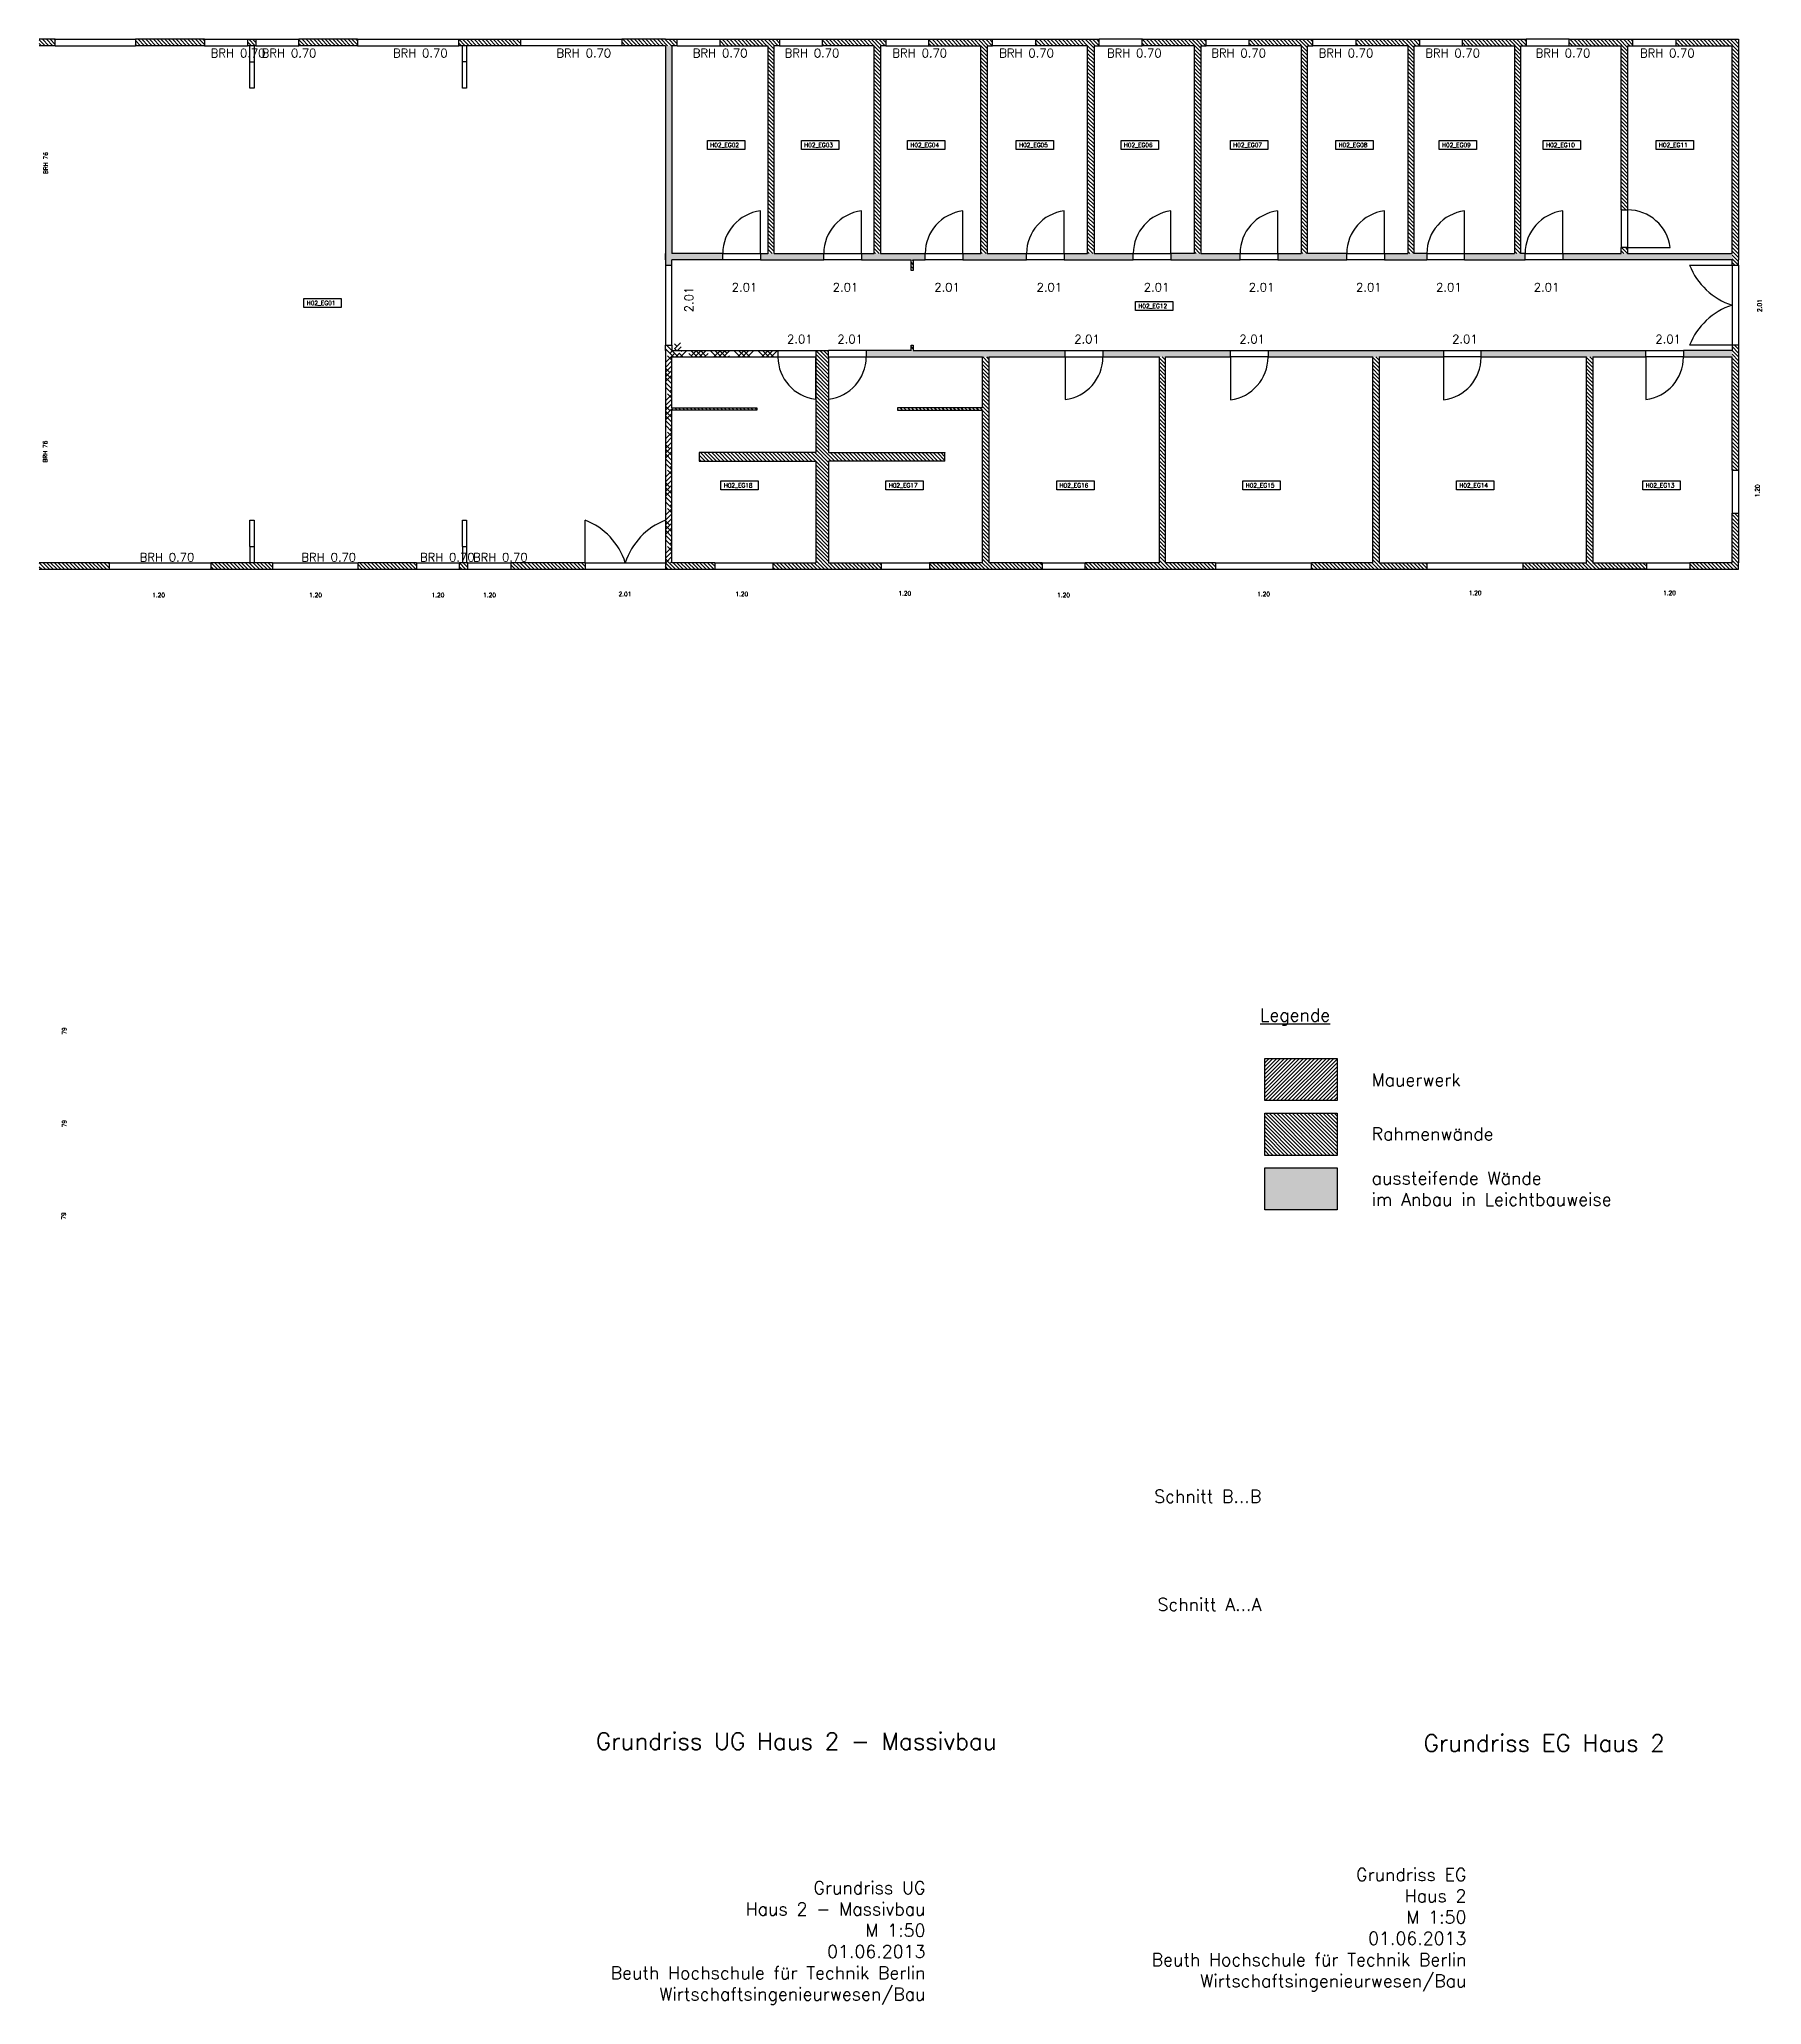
# Model space of a CAD drawing. Header units: metres. Extents: x 12.5 to 65.4, y 25.6 to 72.3.
# Drawn here: x 24.91 to 65.42, y 25.59 to 71.82 of the extents above; entities that cross this region are included whole.
import ezdxf

# ---------------------------------------------------------------- set-up
doc = ezdxf.new("R2010")
doc.units = ezdxf.units.M
doc.header["$LTSCALE"] = 0.0125
for name, color, linetype in [('A_Bemassung', 146, 'Continuous'), ('A_Raumnummer', 252, 'Continuous'), ('Ansichtskanten', 5, 'Continuous'), ('Plankopf', 7, 'Continuous'), ('Schnittkanten', 1, 'Continuous'), ('Schraffur', 5, 'Continuous')]:
    doc.layers.add(name, color=color, linetype=linetype)
doc.styles.add('Romans 2.0 mm', font='romans.shx', dxfattribs={"height": 2})

msp = doc.modelspace()

# ---------------------------------------------------------------- texts
at = {"layer": 'A_Bemassung', "attachment_point": 1, "style": 'Romans 2.0 mm'}
for s, width, gutter_width, insert, char_height in [('BRH 0.70', 1.51065, 1, (28.941, 71.596), 0.2), ('BRH 0.70', 1.51065, 1, (30.14, 71.596), 0.2), ('BRH 0.70', 1.51065, 1, (33.225, 71.596), 0.2), ('BRH 0.70', 1.51065, 1, (37.071, 71.596), 0.2), ('BRH 0.70', 1.51065, 1, (40.278, 71.596), 0.2), ('BRH 0.70', 1.51065, 1, (42.439, 71.596), 0.2), ('BRH 0.70', 1.51065, 1, (44.973, 71.596), 0.2), ('BRH 0.70', 1.51065, 1, (47.484, 71.596), 0.2), ('BRH 0.70', 1.51065, 1, (50.018, 71.596), 0.2), ('BRH 0.70', 1.51065, 1, (52.471, 71.596), 0.2), ('BRH 0.70', 1.51065, 1, (54.997, 71.596), 0.2), ('BRH 0.70', 1.51065, 1, (57.505, 71.596), 0.2), ('BRH 0.70', 1.51065, 1, (60.101, 71.596), 0.2), ('BRH 0.70', 1.51065, 1, (62.555, 71.596), 0.2), ('2.01', 1.51065, 1, (41.193, 66.089), 0.2), ('2.01', 1.51065, 1, (43.567, 66.089), 0.2), ('2.01', 1.51065, 1, (45.957, 66.089), 0.2), ('2.01', 1.51065, 1, (48.363, 66.089), 0.2), ('2.01', 1.51065, 1, (50.886, 66.089), 0.2), ('2.01', 1.51065, 1, (53.355, 66.089), 0.2), ('2.01', 1.51065, 1, (55.877, 66.089), 0.2), ('2.01', 1.51065, 1, (57.761, 66.089), 0.2), ('2.01', 1.51065, 1, (60.058, 66.089), 0.2), ('2.01', 1.51065, 1, (42.493, 64.869), 0.2), ('2.01', 1.51065, 1, (43.679, 64.869), 0.2), ('2.01', 1.51065, 1, (49.249, 64.869), 0.2), ('2.01', 1.51065, 1, (53.134, 64.869), 0.2), ('2.01', 1.51065, 1, (58.138, 64.869), 0.2), ('2.01', 1.51065, 1, (62.918, 64.869), 0.2), ('BRH 0.70', 1.51065, 1, (27.269, 59.738), 0.2), ('BRH 0.70', 1.51065, 1, (31.073, 59.738), 0.2), ('BRH 0.70', 1.51065, 1, (33.861, 59.738), 0.2), ('BRH 0.70', 1.51065, 1, (35.108, 59.738), 0.2), ('1.20', 0.65555, 0.5, (27.564, 58.799), 0.1), ('1.20', 0.65555, 0.5, (31.256, 58.799), 0.1), ('1.20', 0.65555, 0.5, (34.135, 58.799), 0.1), ('1.20', 0.65555, 0.5, (35.348, 58.799), 0.1), ('2.01', 0.65555, 0.5, (38.532, 58.823), 0.1), ('1.20', 0.65555, 0.5, (41.279, 58.823), 0.1), ('1.20', 0.65555, 0.5, (45.113, 58.839), 0.1), ('1.20', 0.65555, 0.5, (48.848, 58.798), 0.1), ('1.20', 0.65555, 0.5, (53.553, 58.822), 0.1), ('1.20', 0.65555, 0.5, (58.528, 58.848), 0.1), ('1.20', 0.65555, 0.5, (63.099, 58.848), 0.1)]:
    msp.add_mtext_dynamic_manual_height_columns(s, width=width, gutter_width=gutter_width, heights=[0], dxfattribs=dict(at, insert=insert, char_height=char_height))
at = {"layer": 'A_Bemassung', "attachment_point": 1, "rotation": 90, "style": 'Romans 2.0 mm'}
for s, width, gutter_width, insert, char_height in [('BRH 76', 1.00746, 0.5, (25.008, 68.652), 0.1), ('2.01', 1.51065, 1, (40.086, 65.399), 0.2), ('2.01', 0.65555, 0.5, (65.317, 65.408), 0.1), ('BRH 76', 1.00746, 0.5, (24.996, 61.866), 0.1), ('1.20', 0.65555, 0.5, (65.267, 61.051), 0.1), ('79', 1.02967, 0.5, (25.445, 48.411), 0.1), ('79', 1.02967, 0.5, (25.445, 46.231), 0.1), ('79', 1.02967, 0.5, (25.433, 44.059), 0.1)]:
    msp.add_mtext_dynamic_manual_height_columns(s, width=width, gutter_width=gutter_width, heights=[0], dxfattribs=dict(at, insert=insert, char_height=char_height))
at = {"layer": 'A_Raumnummer', "char_height": 0.1, "attachment_point": 1, "style": 'Romans 2.0 mm'}
for s, insert in [('H02_EG02', (40.688, 69.385)), ('H02_EG03', (42.898, 69.385)), ('H02_EG04', (45.395, 69.385)), ('H02_EG05', (47.952, 69.385)), ('H02_EG06', (50.415, 69.385)), ('H02_EG07', (52.988, 69.385)), ('H02_EG08', (55.467, 69.385)), ('H02_EG09', (57.899, 69.385)), ('H02_EG10', (60.347, 69.385)), ('H02_EG11', (63, 69.385)), ('H02_EG01', (31.197, 65.669)), ('H02_EG12', (50.756, 65.596)), ('H02_EG18', (41.006, 61.378)), ('H02_EG17', (44.887, 61.378)), ('H02_EG16', (48.904, 61.378)), ('H02_EG15', (53.282, 61.378)), ('H02_EG14', (58.305, 61.378)), ('H02_EG13', (62.688, 61.378))]:
    msp.add_mtext_dynamic_manual_height_columns(s, width=1.27284, gutter_width=0.5, heights=[0], dxfattribs=dict(at, insert=insert))
at = {"layer": 'Plankopf', "transparency": 33554687, "char_height": 0.3, "attachment_point": 1, "style": 'Romans 2.0 mm'}
for s, width, insert in [('{\\LLegende}', 4.01743, (53.62, 49.021)), ('Mauerwerk', 5.65934, (56.241, 47.496)), ('Rahmenwände', 5.65934, (56.242, 46.225)), ('aussteifende Wände\\Pim Anbau in Leichtbauweise', 6.5957, (56.242, 45.184))]:
    msp.add_mtext_dynamic_manual_height_columns(s, width=width, gutter_width=0.5, heights=[0], dxfattribs=dict(at, insert=insert))
at = {"layer": 'Plankopf', "attachment_point": 9, "style": 'Romans 2.0 mm'}
for s, width, insert, char_height in [('\\pt1.8;Schnitt B...B', 9.09957, (53.649, 37.399), 0.3), ('\\pt1.8;Schnitt A...A', 9.09957, (53.649, 34.856), 0.3), ('\\pt2.4;Grundriss UG Haus 2 - Massivbau', 11.96218, (47.426, 31.59), 0.4), ('\\pt2.4;Grundriss EG Haus 2', 9.09957, (63.139, 31.545), 0.4), ('\\pt1.8;Grundriss EG\\PHaus 2\\P\\ptz;M 1:50\\P01.06.2013\\PBeuth Hochschule für Technik Berlin\\PWirtschaftsingenieurwesen/Bau', 9.04295, (58.474, 25.902), 0.3), ('\\pt1.8;Grundriss UG\\PHaus 2 - Massivbau\\P\\ptz;M 1:50\\P01.06.2013\\PBeuth Hochschule für Technik Berlin\\PWirtschaftsingenieurwesen/Bau', 9.13695, (45.751, 25.592), 0.3)]:
    msp.add_mtext_dynamic_manual_height_columns(s, width=width, gutter_width=0.5, heights=[3.381], dxfattribs=dict(at, insert=insert, char_height=char_height))

# ---------------------------------------------------------------- hatches: boundary and pattern name
at = {"layer": 'Schraffur', "transparency": 33554687}
h = msp.add_hatch(dxfattribs=at)
h.set_pattern_fill('ANSI31', color=256, scale=0.02, angle=90)
h.paths.add_polyline_path([(37.749, 59.509), (35.999, 59.509), (35.999, 59.359), (37.749, 59.359)])
h.paths.add_polyline_path([(34.989, 59.509), (34.789, 59.509), (34.789, 59.359), (34.989, 59.359)])
h.paths.add_polyline_path([(33.779, 59.509), (32.404, 59.509), (32.404, 59.359), (33.779, 59.359)])
h.paths.add_polyline_path([(30.394, 59.509), (28.944, 59.509), (28.944, 59.359), (30.394, 59.359)])
h.paths.add_polyline_path([(26.559, 59.509), (24.909, 59.509), (24.909, 59.359), (26.559, 59.359)])
h.paths.add_polyline_path([(45.464, 64.624), (45.414, 64.624), (45.414, 64.499), (45.464, 64.499)])
h.paths.add_polyline_path([(45.464, 66.634), (45.414, 66.634), (45.414, 66.384), (45.464, 66.384)])
h.paths.add_polyline_path([(62.264, 66.924), (62.264, 66.924), (62.114, 66.924), (62.114, 66.784), (62.264, 66.784)])
h.paths.add_polyline_path([(47.244, 64.349), (47.094, 64.349), (47.094, 63.149), (45.094, 63.149), (45.094, 63.099), (47.094, 63.099), (47.094, 59.509), (45.844, 59.509), (45.844, 59.359), (48.494, 59.359), (48.494, 59.509), (47.244, 59.509)])
h.paths.add_polyline_path([(62.714, 59.509), (61.444, 59.509), (61.444, 64.349), (61.294, 64.349), (61.294, 59.509), (59.804, 59.509), (59.804, 59.359), (62.714, 59.359)])
h.paths.add_polyline_path([(57.544, 59.509), (56.419, 59.509), (56.419, 64.349), (56.269, 64.349), (56.269, 59.509), (54.829, 59.509), (54.829, 59.359), (57.544, 59.359)])
h.paths.add_polyline_path([(52.569, 59.509), (51.394, 59.509), (51.394, 64.349), (51.244, 64.349), (51.244, 59.509), (49.504, 59.509), (49.504, 59.359), (52.569, 59.359)])
h.paths.add_polyline_path([(43.469, 61.899), (46.209, 61.899), (46.209, 62.099), (43.469, 62.099), (43.469, 64.349), (43.469, 64.499), (43.169, 64.499), (43.169, 64.349), (43.169, 62.099), (40.429, 62.099), (40.429, 61.899), (43.169, 61.899), (43.169, 59.509), (42.159, 59.509), (42.159, 59.359), (44.719, 59.359), (44.719, 59.509), (43.469, 59.509)])
h.paths.add_polyline_path([(40.794, 59.509), (39.784, 59.509), (39.634, 59.509), (39.634, 59.359), (40.794, 59.359)])
h.paths.add_polyline_path([(25.284, 71.821), (24.909, 71.821), (24.909, 71.671), (25.284, 71.671)])
h.paths.add_polyline_path([(28.794, 71.821), (27.169, 71.821), (27.169, 71.671), (28.794, 71.671)])
h.paths.add_polyline_path([(36.224, 71.821), (34.774, 71.821), (34.774, 71.671), (36.224, 71.671)])
h.paths.add_polyline_path([(30.004, 71.821), (29.804, 71.821), (29.804, 71.671), (30.004, 71.671)])
h.paths.add_polyline_path([(39.909, 71.821), (39.784, 71.821), (39.634, 71.821), (38.609, 71.821), (38.609, 71.671), (39.634, 71.671), (39.784, 71.671), (39.909, 71.671)])
h.paths.add_polyline_path([(42.319, 71.821), (42.194, 71.821), (40.919, 71.821), (40.919, 71.671), (42.044, 71.671), (42.044, 66.784), (42.194, 66.784), (42.194, 71.671), (42.319, 71.671)])
h.paths.add_polyline_path([(44.819, 71.821), (44.694, 71.821), (43.329, 71.821), (43.329, 71.671), (44.544, 71.671), (44.544, 66.784), (44.694, 66.784), (44.694, 71.671), (44.819, 71.671)])
h.paths.add_polyline_path([(47.329, 71.821), (45.829, 71.821), (45.829, 71.671), (47.054, 71.671), (47.054, 66.784), (47.204, 66.784), (47.204, 71.671), (47.329, 71.671)])
h.paths.add_polyline_path([(49.839, 71.821), (48.339, 71.821), (48.339, 71.671), (49.564, 71.671), (49.564, 66.784), (49.714, 66.784), (49.714, 71.671), (49.839, 71.671)])
h.paths.add_polyline_path([(52.349, 71.821), (50.849, 71.821), (50.849, 71.671), (52.074, 71.671), (52.074, 66.784), (52.224, 66.784), (52.224, 71.671), (52.349, 71.671)])
h.paths.add_polyline_path([(54.859, 71.821), (53.359, 71.821), (53.359, 71.671), (54.584, 71.671), (54.584, 66.784), (54.734, 66.784), (54.734, 71.671), (54.859, 71.671)])
h.paths.add_polyline_path([(57.369, 71.821), (55.869, 71.821), (55.869, 71.671), (57.094, 71.671), (57.094, 66.784), (57.244, 66.784), (57.244, 71.671), (57.369, 71.671)])
h.paths.add_polyline_path([(59.879, 71.821), (58.379, 71.821), (58.379, 71.671), (59.604, 71.671), (59.604, 66.784), (59.754, 66.784), (59.754, 71.671), (59.879, 71.671)])
h.paths.add_polyline_path([(62.389, 71.821), (60.889, 71.821), (60.889, 71.671), (62.114, 71.671), (62.114, 67.809), (62.264, 67.809), (62.264, 71.671), (62.389, 71.671)])
h.paths.add_polyline_path([(64.874, 71.821), (63.399, 71.821), (63.399, 71.671), (64.724, 71.671), (64.724, 66.784), (64.724, 66.634), (64.724, 66.509), (64.874, 66.509), (64.874, 66.634)])
h.paths.add_polyline_path([(32.389, 71.821), (31.014, 71.821), (31.014, 71.671), (32.389, 71.671)])
h.paths.add_polyline_path([(64.874, 60.674), (64.724, 60.674), (64.724, 59.509), (63.724, 59.509), (63.724, 59.359), (64.874, 59.359)])
h.paths.add_polyline_path([(64.724, 61.684), (64.874, 61.684), (64.874, 64.624), (64.724, 64.624)])
h = msp.add_hatch(dxfattribs=at)
h.set_pattern_fill('HOUND', color=256, scale=0.05, angle=45)
h.paths.add_polyline_path([(55.432, 45.276), (53.729, 45.276), (53.729, 44.285), (55.432, 44.285)])
h.paths.add_polyline_path([(45.744, 66.784), (44.694, 66.784), (44.544, 66.784), (44.244, 66.784), (44.244, 66.634), (45.414, 66.634), (45.413, 66.634), (45.463, 66.634), (45.464, 66.634), (45.744, 66.634)])
h.paths.add_polyline_path([(49.039, 64.499), (45.464, 64.499), (45.464, 64.499), (45.414, 64.499), (45.414, 64.499), (44.354, 64.499), (44.354, 64.349), (47.094, 64.349), (47.244, 64.349), (49.039, 64.349)])
h.paths.add_polyline_path([(52.924, 64.499), (49.924, 64.499), (49.924, 64.349), (51.244, 64.349), (51.394, 64.349), (52.924, 64.349)])
h.paths.add_polyline_path([(48.129, 66.784), (47.204, 66.784), (47.054, 66.784), (46.629, 66.784), (46.629, 66.634), (48.129, 66.634)])
h.paths.add_polyline_path([(50.639, 66.784), (49.714, 66.784), (49.564, 66.784), (49.014, 66.784), (49.014, 66.634), (50.639, 66.634)])
h.paths.add_polyline_path([(53.149, 66.784), (52.224, 66.784), (52.074, 66.784), (51.524, 66.784), (51.524, 66.634), (53.149, 66.634)])
h.paths.add_polyline_path([(55.659, 66.784), (54.734, 66.784), (54.584, 66.784), (54.034, 66.784), (54.034, 66.634), (55.659, 66.634)])
h.paths.add_polyline_path([(57.934, 64.499), (53.809, 64.499), (53.809, 64.349), (56.269, 64.349), (56.419, 64.349), (57.934, 64.349)])
h.paths.add_polyline_path([(57.544, 66.784), (57.244, 66.784), (57.094, 66.784), (56.544, 66.784), (56.544, 66.634), (57.544, 66.634)])
h.paths.add_polyline_path([(59.854, 66.784), (59.754, 66.784), (59.604, 66.784), (58.429, 66.784), (58.429, 66.634), (59.854, 66.634)])
h.paths.add_polyline_path([(64.724, 66.784), (62.264, 66.784), (62.114, 66.784), (60.739, 66.784), (60.739, 66.634), (64.724, 66.634)])
h.paths.add_polyline_path([(62.694, 64.499), (58.819, 64.499), (58.819, 64.349), (61.294, 64.349), (61.444, 64.349), (62.694, 64.349)])
h.paths.add_polyline_path([(64.724, 64.499), (63.579, 64.499), (63.579, 64.349), (64.724, 64.349)])
h.paths.add_polyline_path([(39.784, 71.671), (39.634, 71.671), (39.634, 66.634), (39.634, 66.509), (39.784, 66.509), (39.784, 66.632), (40.984, 66.632), (40.984, 66.784), (39.784, 66.784)])
h.paths.add_polyline_path([(43.359, 66.784), (42.194, 66.784), (42.044, 66.784), (41.869, 66.784), (41.869, 66.634), (43.359, 66.634)])
h = msp.add_hatch(dxfattribs=at)
h.set_pattern_fill('HOUND', color=256, scale=0.05, angle=45)
h.paths.add_polyline_path([(39.784, 64.349), (42.284, 64.349), (42.284, 64.499), (39.784, 64.499), (39.784, 64.624), (39.634, 64.624), (39.634, 64.499), (39.634, 59.509), (39.784, 59.509), (39.784, 63.099), (39.784, 63.074), (39.784, 63.124), (39.784, 63.149)])
h.paths.add_polyline_path([(40.006, 64.438), (40.006, 64.684), (39.847, 64.684), (39.847, 64.438)])
at = {"layer": 'Schraffur'}
h = msp.add_hatch(dxfattribs=at)
h.set_pattern_fill('ANSI31', color=256, scale=0.02, angle=90, style=0)
h.paths.add_polyline_path([(41.784, 63.149), (39.784, 63.149), (39.784, 63.099), (41.784, 63.099)])
h = msp.add_hatch(dxfattribs=at)
h.set_pattern_fill('ANSI31', color=256, scale=0.02, angle=90, style=0)
h.paths.add_polyline_path([(47.094, 63.149), (45.094, 63.149), (45.094, 63.099), (47.094, 63.099)])
at = {"layer": 'Schraffur', "transparency": 33554687}
h = msp.add_hatch(dxfattribs=at)
h.set_pattern_fill('ANSI31', color=256, scale=0.02)
h.set_pattern_definition([(45, (0.362626, 0.03946), (-0.04490128, 0.04490128), [])])
h.paths.add_polyline_path([(55.432, 47.851), (53.729, 47.851), (53.729, 46.859), (55.432, 46.859)])
h = msp.add_hatch(dxfattribs=at)
h.set_pattern_fill('ANSI31', color=256, scale=0.02, angle=90)
h.paths.add_polyline_path([(55.432, 46.562), (53.729, 46.562), (53.729, 45.57), (55.432, 45.57)])

# ---------------------------------------------------------------- linework, layer by layer
at = {"layer": 'A_Raumnummer'}
for points in [[(40.622, 69.439), (41.5, 69.439), (41.5, 69.232), (40.622, 69.232)], [(42.832, 69.439), (43.709, 69.439), (43.709, 69.232), (42.832, 69.232)], [(45.329, 69.439), (46.207, 69.439), (46.207, 69.232), (45.329, 69.232)], [(47.886, 69.439), (48.764, 69.439), (48.764, 69.232), (47.886, 69.232)], [(50.35, 69.439), (51.227, 69.439), (51.227, 69.232), (50.35, 69.232)], [(52.922, 69.439), (53.799, 69.439), (53.799, 69.232), (52.922, 69.232)], [(55.401, 69.439), (56.278, 69.439), (56.278, 69.232), (55.401, 69.232)], [(57.833, 69.439), (58.71, 69.439), (58.71, 69.232), (57.833, 69.232)], [(60.281, 69.439), (61.158, 69.439), (61.158, 69.232), (60.281, 69.232)], [(62.934, 69.439), (63.811, 69.439), (63.811, 69.232), (62.934, 69.232)], [(31.131, 65.723), (32.009, 65.723), (32.009, 65.516), (31.131, 65.516)], [(50.69, 65.65), (51.567, 65.65), (51.567, 65.443), (50.69, 65.443)], [(40.94, 61.432), (41.817, 61.432), (41.817, 61.224), (40.94, 61.224)], [(44.821, 61.432), (45.698, 61.432), (45.698, 61.224), (44.821, 61.224)], [(48.839, 61.432), (49.716, 61.432), (49.716, 61.224), (48.839, 61.224)], [(53.216, 61.432), (54.093, 61.432), (54.093, 61.224), (53.216, 61.224)], [(58.239, 61.432), (59.116, 61.432), (59.116, 61.224), (58.239, 61.224)], [(62.622, 61.432), (63.499, 61.432), (63.499, 61.224), (62.622, 61.224)]]:
    msp.add_lwpolyline(points, close=True, dxfattribs=at)
at = {"layer": 'Ansichtskanten'}
for p, q in [((25.284, 71.821), (27.169, 71.821)), ((25.284, 71.671), (27.169, 71.671)), ((28.794, 71.821), (29.804, 71.821)), ((28.794, 71.671), (29.804, 71.671)), ((30.004, 71.821), (31.014, 71.821)), ((30.004, 71.671), (31.014, 71.671)), ((32.389, 71.821), (34.774, 71.821)), ((32.389, 71.671), (34.774, 71.671)), ((36.224, 71.821), (38.609, 71.821)), ((38.609, 71.671), (36.224, 71.671)), ((39.909, 71.821), (40.919, 71.821)), ((39.909, 71.671), (40.919, 71.671)), ((42.319, 71.821), (43.329, 71.821)), ((42.319, 71.671), (43.329, 71.671)), ((44.819, 71.821), (45.829, 71.821)), ((44.819, 71.671), (45.829, 71.671)), ((47.329, 71.821), (48.339, 71.821)), ((48.339, 71.671), (47.329, 71.671)), ((50.852, 71.821), (49.839, 71.821)), ((49.839, 71.671), (50.849, 71.671)), ((52.349, 71.821), (53.359, 71.821)), ((53.359, 71.671), (52.349, 71.671)), ((54.859, 71.821), (55.869, 71.821)), ((55.869, 71.671), (54.859, 71.671)), ((57.369, 71.821), (58.379, 71.821)), ((57.369, 71.671), (58.379, 71.671)), ((60.889, 71.821), (59.879, 71.821)), ((59.879, 71.671), (60.889, 71.671)), ((62.389, 71.821), (63.399, 71.821)), ((62.389, 71.671), (63.399, 71.671)), ((41.869, 66.784), (41.869, 67.784)), ((44.244, 66.784), (44.244, 67.784)), ((46.629, 66.784), (46.629, 67.784)), ((49.014, 66.784), (49.014, 67.784)), ((51.524, 66.784), (51.524, 67.784)), ((54.034, 66.784), (54.034, 67.784)), ((56.544, 66.784), (56.544, 67.784)), ((58.429, 66.784), (58.429, 67.784)), ((60.739, 66.784), (60.739, 67.784)), ((62.114, 67.809), (62.114, 66.924)), ((62.264, 67.809), (62.264, 66.924)), ((40.984, 66.784), (41.869, 66.784)), ((41.869, 66.634), (40.984, 66.634)), ((43.359, 66.784), (44.244, 66.784)), ((44.244, 66.634), (43.359, 66.634)), ((45.744, 66.784), (46.629, 66.784)), ((46.629, 66.634), (45.744, 66.634)), ((48.129, 66.784), (49.014, 66.784)), ((49.014, 66.634), (48.129, 66.634)), ((50.639, 66.784), (51.524, 66.784)), ((51.524, 66.634), (50.639, 66.634)), ((53.149, 66.784), (54.034, 66.784)), ((54.034, 66.634), (53.149, 66.634)), ((55.659, 66.784), (56.544, 66.784)), ((56.544, 66.634), (55.659, 66.634)), ((57.544, 66.784), (58.429, 66.784)), ((58.429, 66.634), (57.544, 66.634)), ((59.854, 66.784), (60.739, 66.784)), ((60.739, 66.634), (59.854, 66.634)), ((62.264, 66.924), (63.264, 66.924)), ((39.634, 66.509), (39.634, 64.624)), ((39.784, 64.624), (39.784, 66.509)), ((63.722, 66.51), (64.722, 66.51)), ((64.724, 66.509), (64.724, 64.624)), ((64.874, 66.509), (64.874, 64.624)), ((42.284, 64.499), (43.169, 64.499)), ((42.284, 64.349), (43.169, 64.349)), ((43.166, 64.355), (43.166, 63.355)), ((44.354, 64.499), (43.469, 64.499)), ((43.469, 64.349), (44.354, 64.349)), ((43.472, 64.355), (43.472, 63.355)), ((49.039, 64.499), (49.924, 64.499)), ((49.039, 64.349), (49.924, 64.349)), ((49.039, 64.347), (49.039, 63.347)), ((52.923, 64.343), (52.923, 63.343)), ((52.924, 64.499), (53.809, 64.499)), ((53.809, 64.349), (52.924, 64.349)), ((57.934, 64.499), (58.819, 64.499)), ((58.819, 64.349), (57.934, 64.349)), ((57.934, 64.339), (57.934, 63.339)), ((62.694, 64.499), (63.579, 64.499)), ((63.579, 64.349), (62.694, 64.349)), ((62.694, 64.348), (62.694, 63.348)), ((64.722, 64.625), (63.722, 64.625)), ((37.749, 59.509), (37.749, 60.509)), ((39.634, 60.509), (39.634, 59.509)), ((26.559, 59.509), (28.944, 59.509)), ((26.559, 59.359), (28.944, 59.359)), ((30.394, 59.509), (32.404, 59.509)), ((30.394, 59.359), (32.404, 59.359)), ((33.779, 59.509), (34.789, 59.509)), ((33.779, 59.359), (34.789, 59.359)), ((34.989, 59.509), (35.999, 59.509)), ((34.989, 59.359), (35.999, 59.359)), ((37.749, 59.509), (39.634, 59.509)), ((37.749, 59.359), (39.634, 59.359)), ((40.794, 59.509), (42.159, 59.509)), ((40.794, 59.359), (42.159, 59.359)), ((44.719, 59.509), (45.844, 59.509)), ((44.719, 59.359), (45.844, 59.359)), ((48.494, 59.509), (49.504, 59.509)), ((48.494, 59.359), (49.504, 59.359)), ((52.569, 59.509), (54.829, 59.509)), ((52.569, 59.359), (54.829, 59.359)), ((57.544, 59.509), (59.804, 59.509)), ((57.544, 59.359), (59.804, 59.359)), ((62.714, 59.509), (63.724, 59.509)), ((62.714, 59.359), (63.724, 59.359))]:
    msp.add_line(p, q, dxfattribs=at)
at = {"layer": 'Ansichtskanten', "transparency": 33554687}
for p, q in [((29.859, 70.671), (29.859, 71.291)), ((29.959, 71.291), (29.959, 70.671)), ((34.859, 70.671), (34.859, 71.291)), ((34.959, 71.291), (34.959, 70.671)), ((29.959, 70.671), (29.859, 70.671)), ((34.959, 70.671), (34.859, 70.671)), ((64.724, 61.684), (64.724, 60.674)), ((64.874, 61.684), (64.874, 60.674)), ((29.859, 59.889), (29.859, 60.509)), ((29.859, 60.509), (29.959, 60.509)), ((29.959, 60.509), (29.959, 59.889)), ((34.859, 59.889), (34.859, 60.509)), ((34.859, 60.509), (34.959, 60.509)), ((34.959, 60.509), (34.959, 59.889))]:
    msp.add_line(p, q, dxfattribs=at)
at = {"layer": 'Ansichtskanten'}
for centre, radius, start, end in [((41.994, 66.781), 1.011, 97.1353, 179.8471), ((44.369, 66.781), 1.011, 97.1353, 179.8471), ((46.754, 66.781), 1.011, 97.1353, 179.8471), ((49.139, 66.781), 1.011, 97.1353, 179.8471), ((51.649, 66.781), 1.011, 97.1353, 179.8471), ((54.159, 66.781), 1.011, 97.1353, 179.8471), ((56.669, 66.781), 1.011, 97.1353, 179.8471), ((58.554, 66.781), 1.011, 97.1353, 179.8471), ((60.864, 66.781), 1.011, 97.1353, 179.8471), ((62.261, 66.798), 1.011, 7.1353, 89.8471), ((65.212, 67.089), 1.599, 201.2394, 252.1516), ((65.212, 64.046), 1.599, 107.8484, 158.7606), ((43.291, 64.357), 1.011, 180.5023, 262.8647), ((43.347, 64.357), 1.011, 277.1353, 359.4977), ((48.913, 64.35), 1.011, 277.1353, 359.8471), ((52.797, 64.346), 1.011, 277.1353, 359.8471), ((57.809, 64.342), 1.011, 277.1353, 359.8471), ((62.568, 64.351), 1.011, 277.1353, 359.8471), ((37.169, 59.019), 1.599, 17.8484, 68.7606), ((40.213, 59.019), 1.599, 111.2394, 162.1516)]:
    msp.add_arc(centre, radius, start, end, dxfattribs=at)
at = {"layer": 'Schnittkanten'}
for p, q in [((25.284, 71.821), (24.909, 71.821)), ((25.284, 71.671), (25.284, 71.821)), ((28.794, 71.821), (27.169, 71.821)), ((27.169, 71.821), (27.169, 71.671)), ((28.794, 71.671), (27.169, 71.671)), ((28.794, 71.821), (28.794, 71.671)), ((29.804, 71.821), (29.804, 71.671)), ((30.004, 71.671), (29.804, 71.671)), ((30.004, 71.821), (30.004, 71.671)), ((32.389, 71.821), (31.014, 71.821)), ((31.014, 71.671), (31.014, 71.821)), ((32.389, 71.671), (31.014, 71.671)), ((32.389, 71.821), (32.389, 71.671)), ((34.774, 71.671), (34.774, 71.821)), ((36.224, 71.671), (34.774, 71.671)), ((36.224, 71.821), (36.224, 71.671)), ((39.634, 71.821), (38.609, 71.821)), ((38.609, 71.821), (38.609, 71.671)), ((39.634, 71.671), (38.609, 71.671)), ((39.634, 71.821), (39.784, 71.821)), ((39.634, 71.671), (39.634, 66.634)), ((39.784, 71.821), (39.909, 71.821)), ((39.784, 71.671), (39.784, 66.784)), ((39.909, 71.671), (39.909, 71.821)), ((40.919, 71.821), (42.194, 71.821)), ((40.919, 71.671), (40.919, 71.821)), ((40.919, 71.671), (42.044, 71.671)), ((42.044, 71.671), (42.044, 66.784)), ((42.194, 71.821), (42.319, 71.821)), ((42.194, 66.784), (42.194, 71.671)), ((42.319, 71.671), (42.194, 71.671)), ((42.319, 71.821), (42.319, 71.671)), ((43.329, 71.671), (43.329, 71.821)), ((43.329, 71.821), (44.694, 71.821)), ((44.544, 71.671), (43.329, 71.671)), ((44.544, 66.784), (44.544, 71.671)), ((44.694, 71.821), (44.819, 71.821)), ((44.694, 71.671), (44.694, 66.784)), ((44.819, 71.671), (44.694, 71.671)), ((44.819, 71.821), (44.819, 71.671)), ((45.829, 71.671), (45.829, 71.821)), ((45.829, 71.821), (47.329, 71.821)), ((45.829, 71.671), (47.054, 71.671)), ((47.054, 66.784), (47.054, 71.671)), ((47.204, 71.671), (47.204, 66.784)), ((47.204, 71.671), (47.329, 71.671)), ((47.329, 71.671), (47.329, 71.821)), ((48.339, 71.821), (48.339, 71.671)), ((48.339, 71.821), (49.839, 71.821)), ((49.564, 71.671), (48.339, 71.671)), ((49.564, 66.784), (49.564, 71.671)), ((49.714, 71.671), (49.714, 66.784)), ((49.714, 71.671), (49.839, 71.671)), ((49.839, 71.671), (49.839, 71.821)), ((50.849, 71.671), (50.849, 71.821)), ((52.074, 71.671), (50.849, 71.671)), ((50.852, 71.821), (52.349, 71.821)), ((52.074, 66.784), (52.074, 71.671)), ((52.224, 71.671), (52.224, 66.784)), ((52.224, 71.671), (52.349, 71.671)), ((52.349, 71.671), (52.349, 71.821)), ((53.359, 71.821), (53.359, 71.671)), ((53.359, 71.821), (54.859, 71.821)), ((54.584, 71.671), (53.359, 71.671)), ((54.584, 71.671), (54.584, 66.784)), ((54.734, 66.784), (54.734, 71.671)), ((54.734, 71.671), (54.859, 71.671)), ((54.859, 71.671), (54.859, 71.821)), ((55.869, 71.821), (55.869, 71.671)), ((55.869, 71.821), (57.369, 71.821)), ((57.094, 71.671), (55.869, 71.671)), ((57.094, 71.671), (57.094, 66.784)), ((57.244, 66.784), (57.244, 71.671)), ((57.244, 71.671), (57.369, 71.671)), ((57.369, 71.821), (57.369, 71.671)), ((58.379, 71.671), (58.379, 71.821)), ((58.379, 71.821), (59.879, 71.821)), ((59.754, 66.784), (59.754, 71.671)), ((59.754, 71.671), (59.879, 71.671)), ((59.879, 71.821), (59.879, 71.671)), ((60.889, 71.671), (60.889, 71.821)), ((60.889, 71.821), (62.389, 71.821)), ((60.889, 71.671), (62.114, 71.671)), ((62.114, 67.809), (62.114, 71.671)), ((62.264, 71.671), (62.264, 67.809)), ((62.264, 71.671), (62.389, 71.671)), ((62.389, 71.671), (62.389, 71.821)), ((63.399, 71.821), (63.399, 71.671)), ((63.399, 71.821), (64.874, 71.821)), ((63.399, 71.671), (64.724, 71.671)), ((64.724, 66.784), (64.724, 71.671)), ((39.634, 66.634), (39.634, 66.784)), ((39.634, 66.634), (39.634, 66.509)), ((40.984, 66.784), (39.784, 66.784)), ((39.784, 66.509), (39.784, 66.632)), ((40.984, 66.632), (39.784, 66.632)), ((40.984, 66.634), (40.984, 66.784)), ((41.869, 66.784), (41.869, 66.634)), ((41.869, 66.784), (42.044, 66.784)), ((41.869, 66.634), (43.359, 66.634)), ((42.194, 66.784), (43.359, 66.784)), ((43.359, 66.634), (43.359, 66.784)), ((44.244, 66.784), (44.244, 66.634)), ((44.244, 66.784), (44.544, 66.784)), ((44.244, 66.634), (45.414, 66.634)), ((44.694, 66.784), (45.744, 66.784)), ((45.414, 66.384), (45.414, 66.634)), ((45.464, 66.634), (45.464, 66.384)), ((45.464, 66.634), (45.744, 66.634)), ((45.744, 66.634), (45.744, 66.784)), ((46.629, 66.784), (46.629, 66.634)), ((46.629, 66.784), (47.054, 66.784)), ((46.629, 66.634), (48.129, 66.634)), ((47.204, 66.784), (48.129, 66.784)), ((48.129, 66.634), (48.129, 66.784)), ((49.014, 66.784), (49.014, 66.634)), ((49.014, 66.784), (49.564, 66.784)), ((49.014, 66.634), (50.639, 66.634)), ((49.714, 66.784), (50.639, 66.784)), ((50.639, 66.634), (50.639, 66.784)), ((51.524, 66.784), (51.524, 66.634)), ((52.074, 66.784), (51.524, 66.784)), ((51.524, 66.634), (53.149, 66.634)), ((52.224, 66.784), (53.149, 66.784)), ((53.149, 66.634), (53.149, 66.784)), ((54.034, 66.784), (54.034, 66.634)), ((54.034, 66.784), (54.584, 66.784)), ((54.034, 66.634), (55.659, 66.634)), ((55.659, 66.784), (54.734, 66.784)), ((55.659, 66.634), (55.659, 66.784)), ((56.544, 66.784), (56.544, 66.634)), ((56.544, 66.634), (57.544, 66.634)), ((57.544, 66.784), (57.244, 66.784)), ((57.544, 66.784), (57.544, 66.634)), ((58.429, 66.634), (58.429, 66.784)), ((58.429, 66.634), (59.854, 66.634)), ((59.854, 66.784), (59.754, 66.784)), ((59.854, 66.634), (59.854, 66.784)), ((60.739, 66.784), (60.739, 66.634)), ((64.724, 66.634), (60.739, 66.634)), ((62.114, 66.784), (62.114, 66.924)), ((62.264, 66.924), (62.114, 66.924)), ((62.264, 66.924), (62.264, 66.784)), ((62.264, 66.784), (64.724, 66.784)), ((64.724, 66.509), (64.724, 66.634)), ((64.874, 66.509), (64.874, 66.634)), ((39.634, 66.509), (39.784, 66.509)), ((45.464, 66.384), (45.414, 66.384)), ((64.724, 66.509), (64.874, 66.509)), ((39.634, 64.499), (39.634, 64.624)), ((39.634, 64.624), (39.784, 64.624)), ((39.634, 64.499), (39.634, 59.509)), ((39.784, 64.624), (39.784, 64.499)), ((39.784, 63.149), (39.784, 64.349)), ((42.284, 64.349), (42.284, 64.499)), ((43.169, 64.499), (43.169, 64.349)), ((43.169, 64.349), (43.169, 62.099)), ((43.469, 64.349), (43.469, 64.499)), ((43.469, 64.349), (43.469, 62.099)), ((45.414, 64.499), (44.354, 64.499)), ((44.354, 64.499), (44.354, 64.349)), ((45.414, 64.499), (45.414, 64.624)), ((45.414, 64.624), (45.464, 64.624)), ((45.464, 64.624), (45.464, 64.499)), ((47.094, 63.149), (47.094, 64.349)), ((47.244, 64.349), (49.039, 64.349)), ((47.244, 64.349), (47.244, 59.509)), ((49.039, 64.349), (49.039, 64.499)), ((49.924, 64.499), (52.924, 64.499)), ((49.924, 64.499), (49.924, 64.349)), ((49.924, 64.349), (51.244, 64.349)), ((51.244, 64.349), (51.244, 59.509)), ((51.394, 64.349), (52.924, 64.349)), ((51.394, 59.509), (51.394, 64.349)), ((52.924, 64.349), (52.924, 64.499)), ((53.809, 64.499), (57.934, 64.499)), ((53.809, 64.499), (53.809, 64.349)), ((53.809, 64.349), (56.269, 64.349)), ((56.269, 59.509), (56.269, 64.349)), ((56.419, 64.349), (56.419, 59.509)), ((56.419, 64.349), (57.934, 64.349)), ((57.934, 64.499), (57.934, 64.349)), ((58.819, 64.499), (62.694, 64.499)), ((58.819, 64.349), (58.819, 64.499)), ((58.819, 64.349), (61.294, 64.349)), ((61.294, 59.509), (61.294, 64.349)), ((61.444, 64.349), (61.444, 59.509)), ((61.444, 64.349), (62.694, 64.349)), ((62.694, 64.349), (62.694, 64.499)), ((63.579, 64.499), (63.579, 64.349)), ((64.724, 64.499), (63.579, 64.499)), ((63.579, 64.349), (64.724, 64.349)), ((64.874, 64.624), (64.724, 64.624)), ((64.724, 64.624), (64.724, 64.499)), ((64.724, 61.684), (64.724, 64.349)), ((64.874, 64.624), (64.874, 64.499)), ((64.874, 64.499), (64.874, 61.684)), ((39.784, 63.149), (41.784, 63.149)), ((39.784, 63.149), (41.784, 63.149)), ((39.784, 59.509), (39.784, 63.099)), ((41.784, 63.099), (39.784, 63.099)), ((41.784, 63.149), (41.784, 63.099)), ((47.094, 63.149), (45.094, 63.149)), ((45.094, 63.149), (45.094, 63.099)), ((45.094, 63.099), (47.094, 63.099)), ((47.094, 59.509), (47.094, 63.099)), ((43.169, 62.099), (40.429, 62.099)), ((40.429, 62.099), (40.429, 61.899)), ((43.469, 62.099), (46.209, 62.099)), ((46.209, 61.899), (46.209, 62.099)), ((40.429, 61.899), (43.169, 61.899)), ((43.169, 61.899), (43.169, 59.509)), ((43.469, 61.899), (43.469, 59.509)), ((46.209, 61.899), (43.469, 61.899)), ((64.724, 59.509), (64.724, 60.674)), ((64.874, 60.674), (64.874, 59.509)), ((26.559, 59.509), (24.909, 59.509)), ((24.909, 59.359), (26.559, 59.359)), ((26.559, 59.359), (26.559, 59.509)), ((30.394, 59.509), (28.944, 59.509)), ((28.944, 59.509), (28.944, 59.359)), ((28.944, 59.359), (30.394, 59.359)), ((30.394, 59.509), (30.394, 59.359)), ((33.779, 59.509), (32.404, 59.509)), ((32.404, 59.359), (32.404, 59.509)), ((32.404, 59.359), (33.779, 59.359)), ((33.779, 59.509), (33.779, 59.359)), ((34.989, 59.509), (34.789, 59.509)), ((34.789, 59.359), (34.789, 59.509)), ((34.789, 59.359), (34.989, 59.359)), ((34.989, 59.359), (34.989, 59.509)), ((37.749, 59.509), (35.999, 59.509)), ((35.999, 59.509), (35.999, 59.359)), ((35.999, 59.359), (37.749, 59.359)), ((37.749, 59.509), (37.749, 59.359)), ((39.634, 59.509), (39.634, 59.359)), ((39.634, 59.359), (40.794, 59.359)), ((40.794, 59.509), (39.784, 59.509)), ((40.794, 59.509), (40.794, 59.359)), ((42.159, 59.509), (42.159, 59.359)), ((42.159, 59.509), (43.169, 59.509)), ((42.159, 59.359), (44.719, 59.359)), ((43.469, 59.509), (44.719, 59.509)), ((44.719, 59.359), (44.719, 59.509)), ((47.094, 59.509), (45.844, 59.509)), ((45.844, 59.509), (46.979, 59.509)), ((45.844, 59.509), (45.844, 59.359)), ((48.494, 59.509), (47.244, 59.509)), ((48.494, 59.509), (48.494, 59.359)), ((51.244, 59.509), (49.504, 59.509)), ((49.504, 59.359), (49.504, 59.509)), ((49.504, 59.359), (52.569, 59.359)), ((52.569, 59.509), (51.394, 59.509)), ((52.569, 59.509), (52.569, 59.359)), ((54.829, 59.359), (54.829, 59.509)), ((56.269, 59.509), (54.829, 59.509)), ((54.829, 59.359), (57.544, 59.359)), ((56.419, 59.509), (57.544, 59.509)), ((57.544, 59.509), (57.544, 59.359)), ((59.804, 59.359), (59.804, 59.509)), ((59.804, 59.359), (62.714, 59.359)), ((61.444, 59.509), (62.714, 59.509)), ((62.714, 59.359), (61.589, 59.359)), ((62.714, 59.359), (62.714, 59.509)), ((64.724, 59.509), (63.724, 59.509)), ((63.724, 59.509), (63.724, 59.359)), ((63.724, 59.359), (64.874, 59.359)), ((64.874, 59.359), (64.874, 59.509))]:
    msp.add_line(p, q, dxfattribs=at)
at = {"layer": 'Schnittkanten', "transparency": 33554687}
for p, q in [((25.284, 71.671), (24.909, 71.671)), ((29.804, 71.821), (30.004, 71.821)), ((29.859, 71.291), (29.859, 71.671)), ((29.959, 71.671), (29.959, 71.291)), ((34.774, 71.821), (36.224, 71.821)), ((34.859, 71.291), (34.859, 71.671)), ((34.959, 71.671), (34.959, 71.291)), ((39.909, 71.671), (39.784, 71.671)), ((58.379, 71.671), (59.604, 71.671)), ((59.604, 71.671), (59.604, 66.784)), ((64.874, 71.821), (64.874, 66.634)), ((29.859, 71.291), (29.959, 71.291)), ((34.959, 71.291), (34.859, 71.291)), ((62.114, 67.809), (62.264, 67.809)), ((56.544, 66.784), (57.094, 66.784)), ((58.429, 66.784), (59.604, 66.784)), ((60.739, 66.784), (62.114, 66.784)), ((39.784, 64.499), (42.284, 64.499)), ((39.784, 64.349), (42.284, 64.349)), ((43.169, 64.499), (43.469, 64.499)), ((44.354, 64.349), (47.094, 64.349)), ((45.464, 64.499), (49.039, 64.499)), ((64.724, 61.684), (64.874, 61.684)), ((64.724, 60.674), (64.874, 60.674)), ((29.859, 59.889), (29.859, 59.509)), ((29.859, 59.889), (29.959, 59.889)), ((29.959, 59.889), (29.959, 59.509)), ((34.859, 59.889), (34.859, 59.509)), ((34.859, 59.889), (34.959, 59.889)), ((34.959, 59.889), (34.959, 59.509)), ((45.844, 59.359), (48.494, 59.359)), ((59.804, 59.509), (61.294, 59.509))]:
    msp.add_line(p, q, dxfattribs=at)
for points in [[(53.729, 47.851), (55.432, 47.851), (55.432, 46.859), (53.729, 46.859)], [(53.729, 46.562), (55.432, 46.562), (55.432, 45.57), (53.729, 45.57)], [(53.729, 45.276), (55.432, 45.276), (55.432, 44.285), (53.729, 44.285)]]:
    msp.add_lwpolyline(points, close=True, dxfattribs=at)

msp.set_redraw_order([(e.dxf.handle, doc.entitydb.next_handle()) for e in msp.query("TEXT MTEXT ATTDEF DIMENSION ARC_DIMENSION")])  # texts and dimensions are drawn at this point

doc.saveas('drawing.dxf')
